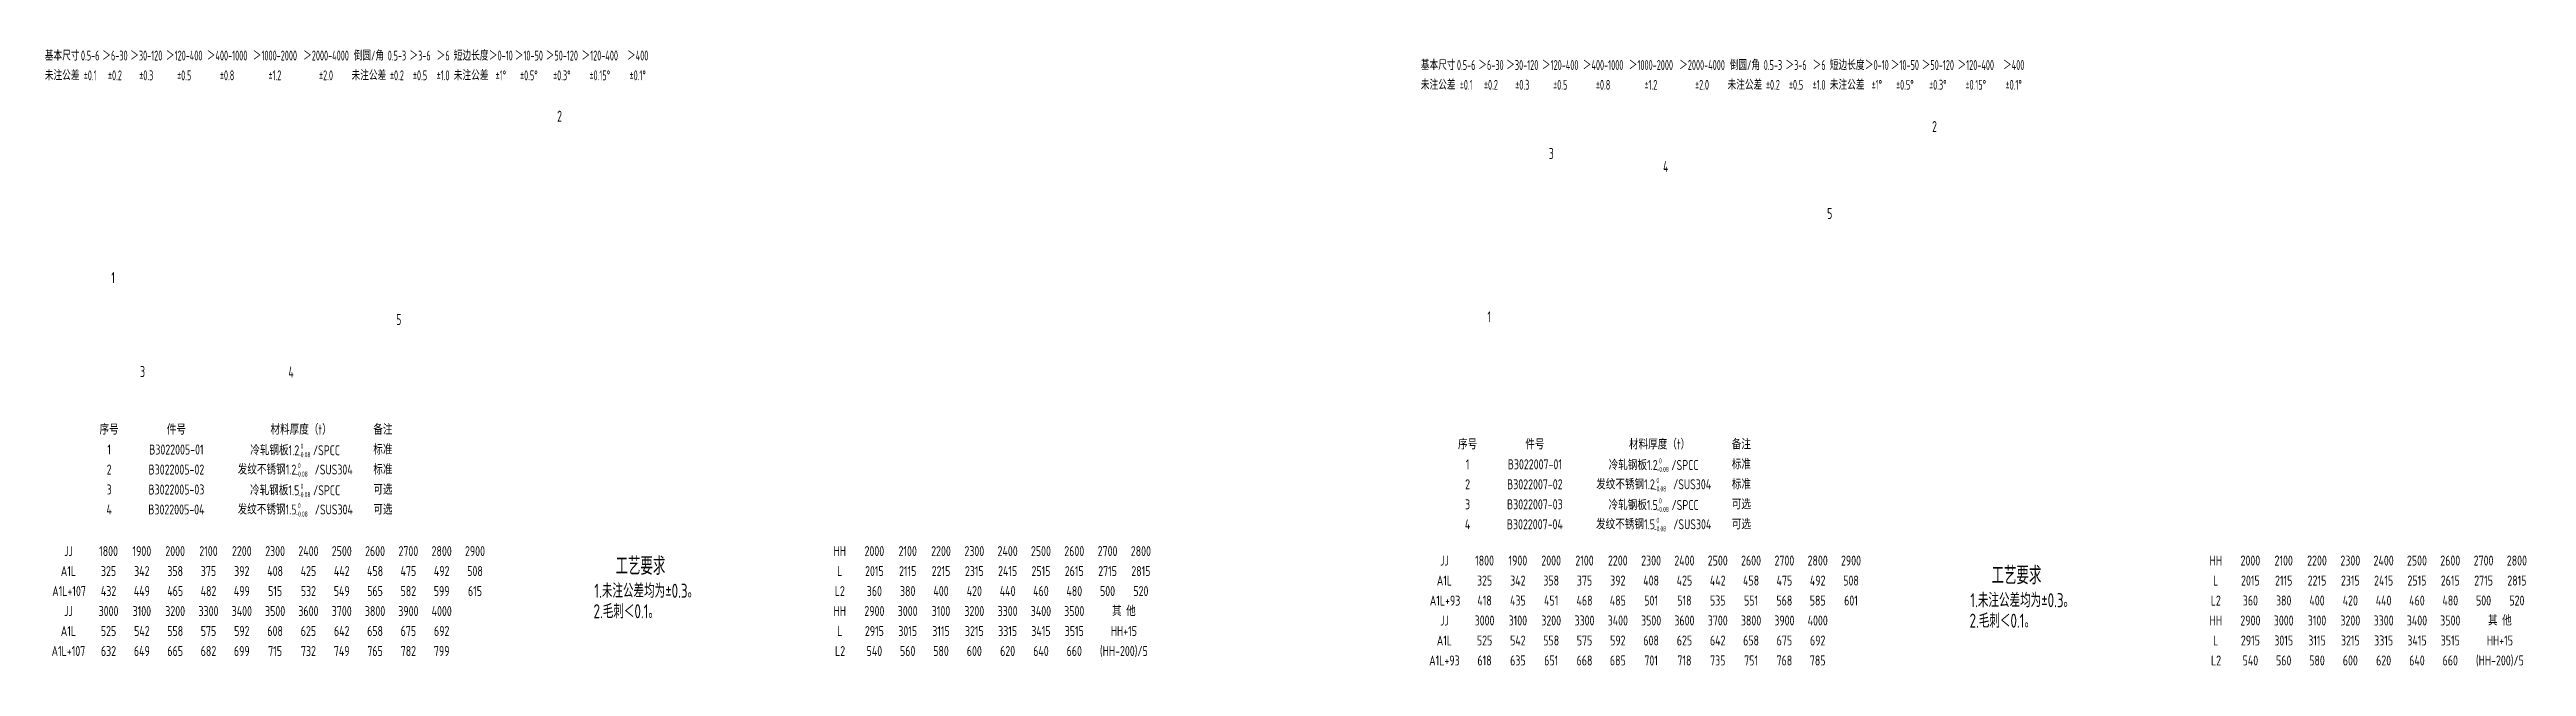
# Model space of a CAD drawing. Header units: inches. Extents: x 14216 to 120088, y -29410 to 23559.
# Drawn here: x 64900 to 71591, y 18060 to 19727 of the extents above; entities that cross this region are included whole.
import ezdxf
from ezdxf.enums import TextEntityAlignment as Align

# ---------------------------------------------------------------- set-up
doc = ezdxf.new("R2010")
doc.units = ezdxf.units.IN
doc.header["$LTSCALE"] = 0.3
doc.header["$MEASUREMENT"] = 0
doc.layers.add('2', color=2, linetype='Continuous')
doc.layers.add('2细实线', color=2, linetype='Continuous')
doc.layers.add('粗实线', color=7, linetype='Continuous', lineweight=30)
doc.styles.add('HZ', font='isocp2.shx', dxfattribs={"width": 0.7, "bigfont": 'hztxt.shx'})

msp = doc.modelspace()

# ---------------------------------------------------------------- texts
at = {"layer": '2', "color": 4, "style": 'HZ', "width": 0.7}
for s, p in [('2', (66271.388, 19532.086)), ('2', (69985.782, 19504.175)), ('3', (68950.553, 19431.594)), ('4', (69259.143, 19396.173)), ('5', (69702.314, 19269.456)), ('1', (65067.007, 19095.995)), ('5', (65836.585, 18983.069)), ('1', (68784.387, 18989.979)), ('3', (65144.66, 18842.381)), ('4', (65545.379, 18840.886))]:
    msp.add_text(s, height=30, dxfattribs=at).set_placement(p)
at = {"layer": '2', "style": 'HZ', "width": 0.8}
for s, p in [('序号', (65060.925, 18700.555)), ('件号', (65242.6, 18700.555)), ('材料厚度（t）', (65579.486, 18700.555)), ('备注', (65800.547, 18700.555)), ('序号', (68730.921, 18660.651)), ('件号', (68912.595, 18660.651)), ('材料厚度（t）', (69249.481, 18660.651)), ('备注', (69470.543, 18660.651)), ('2', (65060.925, 18592.555)), ('1', (65060.925, 18646.555)), ('B3022005-02', (65242.6, 18592.555)), ('B3022005-01', (65242.6, 18646.555)), ('发纹不锈钢1.2    /SUS304 ', (65569.818, 18592.555)), ('冷轧钢板1.2   /SPCC', (65563.303, 18644.615)), ('标准', (65800.547, 18646.555)), ('标准', (65800.547, 18592.555)), ('1', (68730.921, 18606.651)), ('B3022007-01', (68912.595, 18606.651)), ('冷轧钢板1.2   /SPCC', (69233.299, 18604.711)), ('标准', (69470.543, 18606.651)), ('3', (65060.925, 18538.555)), ('B3022005-03', (65242.6, 18538.555)), ('冷轧钢板1.5   /SPCC', (65563.303, 18536.615)), ('可选', (65800.547, 18538.555)), ('2', (68730.921, 18552.651)), ('B3022007-02', (68912.595, 18552.651)), ('发纹不锈钢1.2    /SUS304 ', (69239.814, 18552.651)), ('标准', (69470.543, 18552.651)), ('4', (65060.925, 18484.555)), ('B3022005-04', (65242.6, 18484.555)), ('发纹不锈钢1.5    /SUS304 ', (65569.818, 18484.555)), ('可选', (65800.547, 18484.555)), ('3', (68730.921, 18498.651)), ('B3022007-03', (68912.595, 18498.651)), ('冷轧钢板1.5   /SPCC', (69233.299, 18496.711)), ('可选', (69470.543, 18498.651)), ('4', (68730.921, 18444.651)), ('B3022007-04', (68912.595, 18444.651)), ('发纹不锈钢1.5    /SUS304 ', (69239.814, 18444.651)), ('可选', (69470.543, 18444.651))]:
    msp.add_text(s, height=27, dxfattribs=at).set_placement(p, align=Align.MIDDLE_CENTER)
at = {"layer": '2', "color": 6, "style": 'HZ', "width": 0.75}
for s, p in [('1.未注公差均为±0.3。', (66371.662, 18246.021)), ('2.毛刺＜0.1。', (66369.516, 18190.625)), ('2.毛刺＜0.1。', (70086.895, 18165.08)), ('1.未注公差均为±0.3。', (70089.041, 18220.476))]:
    msp.add_text(s, height=38, dxfattribs=at).set_placement(p)
at = {"layer": '2', "char_height": 13.728, "attachment_point": 1, "style": 'HZ'}
for insert in [(65564.187, 18610.029), (65571.411, 18662.467), (69241.407, 18622.563), (65571.411, 18554.467), (69234.183, 18570.125), (65564.187, 18502.029), (69241.407, 18514.563), (69234.183, 18462.125)]:
    msp.add_mtext(' 0\\P-0.08', dxfattribs=dict(at, insert=insert))
at = {"layer": '2细实线', "linetype": 'ByBlock', "style": 'HZ', "width": 0.65}
for s, p in [('未注公差', (64934.05, 19657.567)), ('基本尺寸', (64934.05, 19711.027)), ('0.5-6', (65009.785, 19711.027)), ('＞6-30', (65076.61, 19711.027)), ('＞30-120', (65161.255, 19711.027)), ('＞120-400', (65263.72, 19711.027)), ('＞400-1000', (65379.55, 19711.027)), ('＞1000-2000', (65508.745, 19711.027)), ('＞2000-4000', (65646.85, 19711.027)), ('未注公差', (65762.68, 19657.567)), ('倒圆/角', (65762.68, 19711.027)), ('0.5-3', (65838.415, 19711.027)), ('＞3-6', (65900.785, 19711.027)), ('＞6', (65963.155, 19711.027)), ('未注公差', (66038.89, 19657.567)), ('短边长度', (66038.89, 19711.027)), ('＞0-10', (66119.08, 19711.027)), ('＞10-50', (66194.815, 19711.027)), ('＞50-120', (66283.915, 19711.027)), ('＞120-400', (66386.38, 19711.027)), ('＞400', (66488.845, 19711.027)), ('基本尺寸', (68651.43, 19685.481)), ('0.5-6', (68727.165, 19685.481)), ('＞6-30', (68793.99, 19685.481)), ('＞30-120', (68878.635, 19685.481)), ('＞120-400', (68981.1, 19685.481)), ('＞400-1000', (69096.93, 19685.481)), ('＞1000-2000', (69226.125, 19685.481)), ('＞2000-4000', (69364.23, 19685.481)), ('倒圆/角', (69480.06, 19685.481)), ('0.5-3', (69555.795, 19685.481)), ('＞3-6', (69618.165, 19685.481)), ('＞6', (69680.535, 19685.481)), ('短边长度', (69756.27, 19685.481)), ('＞0-10', (69836.46, 19685.481)), ('＞10-50', (69912.195, 19685.481)), ('＞50-120', (70001.295, 19685.481)), ('＞120-400', (70103.76, 19685.481)), ('＞400', (70206.225, 19685.481)), ('%%p0.1', (65009.785, 19657.567)), ('%%p0.2', (65076.61, 19657.567)), ('%%p0.3', (65161.255, 19657.567)), ('%%p0.5', (65263.72, 19657.567)), ('%%p0.8', (65379.55, 19657.567)), ('%%p1.2', (65508.745, 19657.567)), ('%%p2.0', (65646.85, 19657.567)), ('%%p0.2', (65838.415, 19657.567)), ('%%p0.5', (65900.785, 19657.567)), ('%%p1.0', (65963.155, 19657.567)), ('%%p1%%d', (66119.08, 19657.567)), ('%%p0.5%%d', (66194.815, 19657.567)), ('%%p0.3%%d', (66283.915, 19657.567)), ('%%p0.15%%d', (66386.38, 19657.567)), ('%%p0.1%%d', (66488.845, 19657.567)), ('未注公差', (68651.43, 19632.021)), ('%%p0.1', (68727.165, 19632.021)), ('%%p0.2', (68793.99, 19632.021)), ('%%p0.3', (68878.635, 19632.021)), ('%%p0.5', (68981.1, 19632.021)), ('%%p0.8', (69096.93, 19632.021)), ('%%p1.2', (69226.125, 19632.021)), ('%%p2.0', (69364.23, 19632.021)), ('未注公差', (69480.06, 19632.021)), ('%%p0.2', (69555.795, 19632.021)), ('%%p0.5', (69618.165, 19632.021)), ('%%p1.0', (69680.535, 19632.021)), ('未注公差', (69756.27, 19632.021)), ('%%p1%%d', (69836.46, 19632.021)), ('%%p0.5%%d', (69912.195, 19632.021)), ('%%p0.3%%d', (70001.295, 19632.021)), ('%%p0.15%%d', (70103.76, 19632.021)), ('%%p0.1%%d', (70206.225, 19632.021))]:
    msp.add_text(s, height=26.73, dxfattribs=at).set_placement(p, align=Align.MIDDLE_CENTER)
at = {"layer": '2细实线', "style": 'HZ', "width": 0.8}
for s, p in [('JJ', (64950.913, 18372.151)), ('1800', (65059.311, 18372.151)), ('1900', (65149.311, 18372.151)), ('2000', (65239.311, 18372.151)), ('2100', (65329.311, 18372.151)), ('2200', (65419.311, 18372.151)), ('2300', (65509.311, 18372.151)), ('2400', (65599.311, 18372.151)), ('2500', (65689.311, 18372.151)), ('2600', (65779.311, 18372.151)), ('2700', (65869.311, 18372.151)), ('2800', (65959.311, 18372.151)), ('2900', (66049.311, 18372.151)), ('HH', (67034.801, 18372.151)), ('2000', (67128.25, 18372.151)), ('2100', (67218.25, 18372.151)), ('2200', (67308.25, 18372.151)), ('2300', (67398.25, 18372.151)), ('2400', (67488.25, 18372.151)), ('2500', (67578.25, 18372.151)), ('2600', (67668.25, 18372.151)), ('2700', (67758.25, 18372.151)), ('2800', (67848.25, 18372.151)), ('JJ', (68668.293, 18346.606)), ('1800', (68776.69, 18346.606)), ('1900', (68866.69, 18346.606)), ('2000', (68956.69, 18346.606)), ('2100', (69046.69, 18346.606)), ('2200', (69136.69, 18346.606)), ('2300', (69226.69, 18346.606)), ('2400', (69316.69, 18346.606)), ('2500', (69406.69, 18346.606)), ('2600', (69496.69, 18346.606)), ('2700', (69586.69, 18346.606)), ('2800', (69676.69, 18346.606)), ('2900', (69766.69, 18346.606)), ('HH', (70752.18, 18346.606)), ('2000', (70845.63, 18346.606)), ('2100', (70935.63, 18346.606)), ('2200', (71025.63, 18346.606)), ('2300', (71115.63, 18346.606)), ('2400', (71205.63, 18346.606)), ('2500', (71295.63, 18346.606)), ('2600', (71385.63, 18346.606)), ('2700', (71475.63, 18346.606)), ('2800', (71565.63, 18346.606)), ('A1L+107', (64952.61, 18264.03)), ('A1L', (64950.913, 18318.151)), ('432', (65059.311, 18264.151)), ('325', (65059.311, 18318.151)), ('449', (65149.311, 18264.151)), ('342', (65149.311, 18318.151)), ('465', (65239.311, 18264.151)), ('358', (65239.311, 18318.151)), ('482', (65329.311, 18264.151)), ('375', (65329.311, 18318.151)), ('499', (65419.311, 18264.151)), ('392', (65419.311, 18318.151)), ('408', (65509.311, 18318.151)), ('515', (65509.311, 18264.151)), ('425', (65599.311, 18318.151)), ('532', (65599.311, 18264.151)), ('442', (65689.311, 18318.151)), ('549', (65689.311, 18264.151)), ('458', (65779.311, 18318.151)), ('565', (65779.311, 18264.151)), ('475', (65869.311, 18318.151)), ('582', (65869.311, 18264.151)), ('492', (65959.311, 18318.151)), ('599', (65959.311, 18264.151)), ('508', (66049.311, 18318.151)), ('615', (66049.311, 18264.151)), ('L2', (67034.801, 18264.151)), ('L', (67034.801, 18318.151)), ('2015', (67128.25, 18318.151)), ('360', (67128.25, 18264.151)), ('2115', (67218.25, 18318.151)), ('380', (67218.25, 18264.151)), ('2215', (67308.25, 18318.151)), ('400', (67308.25, 18264.151)), ('2315', (67398.25, 18318.151)), ('420', (67398.25, 18264.151)), ('2415', (67488.25, 18318.151)), ('440', (67488.25, 18264.151)), ('2515', (67578.25, 18318.151)), ('460', (67578.25, 18264.151)), ('2615', (67668.25, 18318.151)), ('480', (67668.25, 18264.151)), ('2715', (67758.25, 18318.151)), ('500', (67758.25, 18264.151)), ('2815', (67848.25, 18318.151)), ('520', (67848.25, 18264.151)), ('A1L', (68668.293, 18292.606)), ('325', (68776.69, 18292.606)), ('342', (68866.69, 18292.606)), ('358', (68956.69, 18292.606)), ('375', (69046.69, 18292.606)), ('392', (69136.69, 18292.606)), ('408', (69226.69, 18292.606)), ('425', (69316.69, 18292.606)), ('442', (69406.69, 18292.606)), ('458', (69496.69, 18292.606)), ('475', (69586.69, 18292.606)), ('492', (69676.69, 18292.606)), ('508', (69766.69, 18292.606)), ('L', (70752.18, 18292.606)), ('2015', (70845.63, 18292.606)), ('2115', (70935.63, 18292.606)), ('2215', (71025.63, 18292.606)), ('2315', (71115.63, 18292.606)), ('2415', (71205.63, 18292.606)), ('2515', (71295.63, 18292.606)), ('2615', (71385.63, 18292.606)), ('2715', (71475.63, 18292.606)), ('2815', (71565.63, 18292.606)), ('JJ', (64950.913, 18210.151)), ('3000', (65059.311, 18210.151)), ('3100', (65149.311, 18210.151)), ('3200', (65239.311, 18210.151)), ('3300', (65329.311, 18210.151)), ('3400', (65419.311, 18210.151)), ('3500', (65509.311, 18210.151)), ('3600', (65599.311, 18210.151)), ('3700', (65689.311, 18210.151)), ('3800', (65779.311, 18210.151)), ('3900', (65869.311, 18210.151)), ('4000', (65959.311, 18210.151)), ('HH', (67034.801, 18210.151)), ('2900', (67128.25, 18210.151)), ('3000', (67218.25, 18210.151)), ('3100', (67308.25, 18210.151)), ('3200', (67398.25, 18210.151)), ('3300', (67488.25, 18210.151)), ('3400', (67578.25, 18210.151)), ('3500', (67668.25, 18210.151)), ('其 他', (67802.33, 18210.151)), ('A1L+93', (68669.989, 18238.484)), ('418', (68776.69, 18238.606)), ('435', (68866.69, 18238.606)), ('451', (68956.69, 18238.606)), ('468', (69046.69, 18238.606)), ('485', (69136.69, 18238.606)), ('501', (69226.69, 18238.606)), ('518', (69316.69, 18238.606)), ('535', (69406.69, 18238.606)), ('551', (69496.69, 18238.606)), ('568', (69586.69, 18238.606)), ('585', (69676.69, 18238.606)), ('601', (69766.69, 18238.606)), ('L2', (70752.18, 18238.606)), ('360', (70845.63, 18238.606)), ('380', (70935.63, 18238.606)), ('400', (71025.63, 18238.606)), ('420', (71115.63, 18238.606)), ('440', (71205.63, 18238.606)), ('460', (71295.63, 18238.606)), ('480', (71385.63, 18238.606)), ('500', (71475.63, 18238.606)), ('520', (71565.63, 18238.606)), ('A1L', (64950.913, 18156.151)), ('525', (65059.311, 18156.151)), ('542', (65149.311, 18156.151)), ('558', (65239.311, 18156.151)), ('575', (65329.311, 18156.151)), ('592', (65419.311, 18156.151)), ('608', (65509.311, 18156.151)), ('625', (65599.311, 18156.151)), ('642', (65689.311, 18156.151)), ('658', (65779.311, 18156.151)), ('675', (65869.311, 18156.151)), ('692', (65959.311, 18156.151)), ('L', (67034.801, 18156.151)), ('2915', (67128.25, 18156.151)), ('3015', (67218.25, 18156.151)), ('3115', (67308.25, 18156.151)), ('3215', (67398.25, 18156.151)), ('3315', (67488.25, 18156.151)), ('3415', (67578.25, 18156.151)), ('3515', (67668.25, 18156.151)), ('HH+15', (67802.33, 18156.151)), ('A1L', (68668.293, 18130.606)), ('JJ', (68668.293, 18184.606)), ('3000', (68776.69, 18184.606)), ('525', (68776.69, 18130.606)), ('3100', (68866.69, 18184.606)), ('542', (68866.69, 18130.606)), ('3200', (68956.69, 18184.606)), ('558', (68956.69, 18130.606)), ('3300', (69046.69, 18184.606)), ('575', (69046.69, 18130.606)), ('3400', (69136.69, 18184.606)), ('592', (69136.69, 18130.606)), ('3500', (69226.69, 18184.606)), ('608', (69226.69, 18130.606)), ('3600', (69316.69, 18184.606)), ('625', (69316.69, 18130.606)), ('3700', (69406.69, 18184.606)), ('642', (69406.69, 18130.606)), ('3800', (69496.69, 18184.606)), ('658', (69496.69, 18130.606)), ('3900', (69586.69, 18184.606)), ('675', (69586.69, 18130.606)), ('4000', (69676.69, 18184.606)), ('692', (69676.69, 18130.606)), ('HH', (70752.18, 18184.606)), ('L', (70752.18, 18130.606)), ('2900', (70845.63, 18184.606)), ('2915', (70845.63, 18130.606)), ('3000', (70935.63, 18184.606)), ('3015', (70935.63, 18130.606)), ('3100', (71025.63, 18184.606)), ('3115', (71025.63, 18130.606)), ('3200', (71115.63, 18184.606)), ('3215', (71115.63, 18130.606)), ('3300', (71205.63, 18184.606)), ('3315', (71205.63, 18130.606)), ('3400', (71295.63, 18184.606)), ('3415', (71295.63, 18130.606)), ('3500', (71385.63, 18184.606)), ('3515', (71385.63, 18130.606)), ('HH+15', (71519.709, 18130.606)), ('其 他', (71519.709, 18184.606)), ('A1L+107', (64950.913, 18102.151)), ('632', (65059.311, 18102.151)), ('649', (65149.311, 18102.151)), ('665', (65239.311, 18102.151)), ('682', (65329.311, 18102.151)), ('699', (65419.311, 18102.151)), ('715', (65509.311, 18102.151)), ('732', (65599.311, 18102.151)), ('749', (65689.311, 18102.151)), ('765', (65779.311, 18102.151)), ('782', (65869.311, 18102.151)), ('799', (65959.311, 18102.151)), ('L2 ', (67041.735, 18102.151)), ('540', (67128.25, 18102.151)), ('560', (67218.25, 18102.151)), ('580', (67308.25, 18102.151)), ('600', (67398.25, 18102.151)), ('620', (67488.25, 18102.151)), ('640', (67578.25, 18102.151)), ('660', (67668.25, 18102.151)), ('(HH-200)/5', (67802.33, 18102.151)), ('A1L+93', (68668.293, 18076.606)), ('618', (68776.69, 18076.606)), ('635', (68866.69, 18076.606)), ('651', (68956.69, 18076.606)), ('668', (69046.69, 18076.606)), ('685', (69136.69, 18076.606)), ('701', (69226.69, 18076.606)), ('718', (69316.69, 18076.606)), ('735', (69406.69, 18076.606)), ('751', (69496.69, 18076.606)), ('768', (69586.69, 18076.606)), ('785', (69676.69, 18076.606)), ('L2 ', (70759.114, 18076.606)), ('540', (70845.63, 18076.606)), ('560', (70935.63, 18076.606)), ('580', (71025.63, 18076.606)), ('600', (71115.63, 18076.606)), ('620', (71205.63, 18076.606)), ('640', (71295.63, 18076.606)), ('660', (71385.63, 18076.606)), ('(HH-200)/5', (71519.709, 18076.606))]:
    msp.add_text(s, height=27, dxfattribs=at).set_placement(p, align=Align.MIDDLE_CENTER)
at = {"layer": '粗实线', "color": 3, "linetype": 'Continuous', "lineweight": -3, "style": 'HZ', "width": 0.7}
for p in [(66429.058, 18307.94), (70146.437, 18282.395)]:
    msp.add_text('工艺要求', height=48, dxfattribs=at).set_placement(p)

doc.saveas('drawing.dxf')
